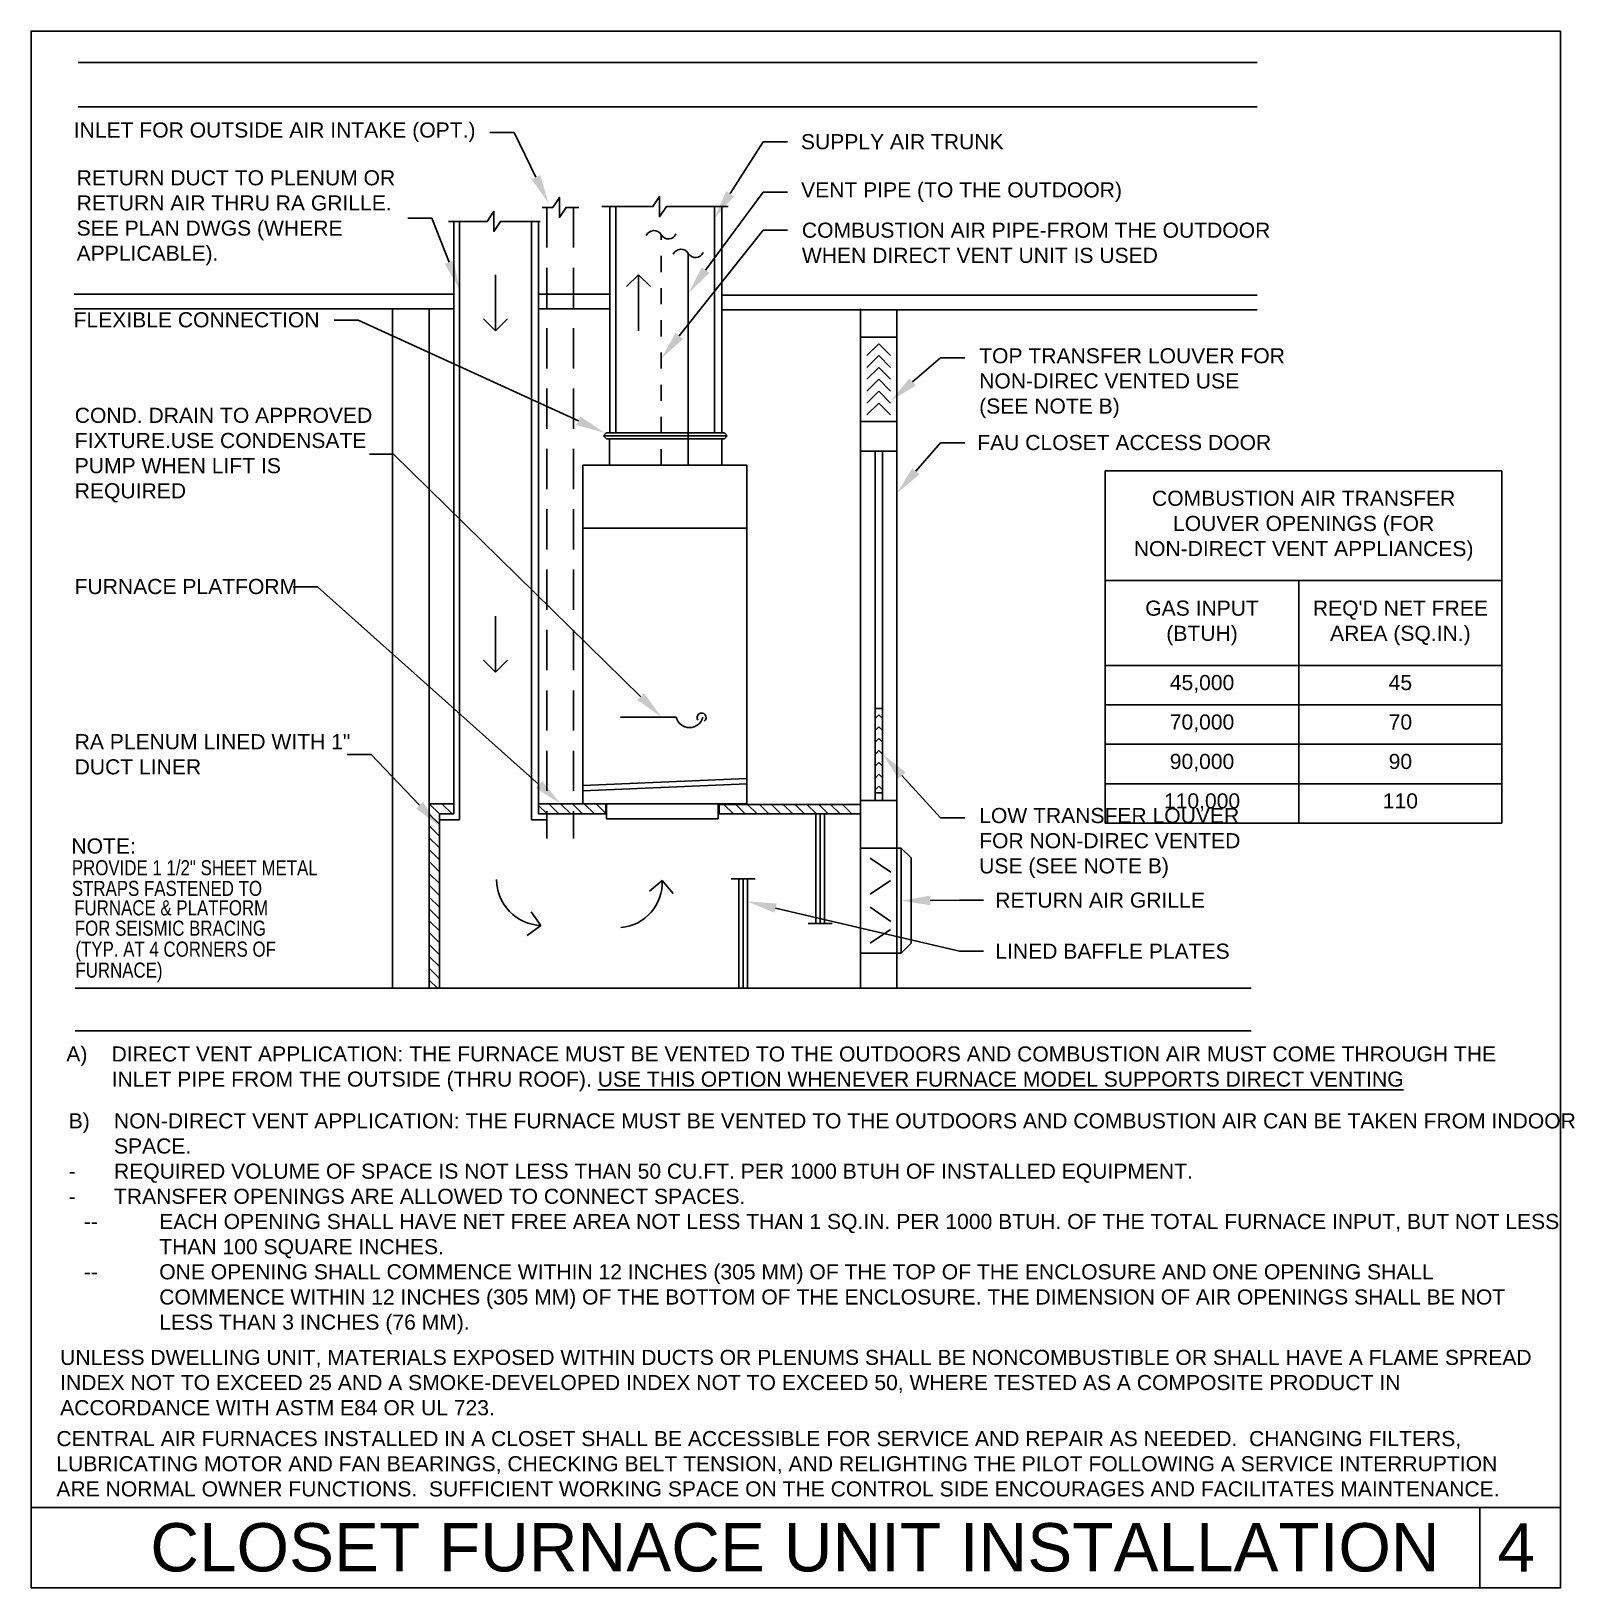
# Model space of a CAD drawing. Header units: inches. Extents: x -22 to 145, y -20 to 61.
# Drawn here: x 76.65 to 86.24, y 38.02 to 47.69 of the extents above; entities that cross this region are included whole.
import ezdxf
from ezdxf import colors
from ezdxf.entities.mleader import LeaderData, LeaderLine
from ezdxf.math import Vec2, Vec3

# ---------------------------------------------------------------- set-up
doc = ezdxf.new("R2010")
doc.units = ezdxf.units.IN
doc.header["$MEASUREMENT"] = 0
doc.linetypes.add('DASH', pattern=[0.25, 0.125, -0.125])
doc.linetypes.add('DASHED2', pattern=[0.375, 0.25, -0.125])
for name, color, linetype in [('GEC_BORDER', 2, 'Continuous'), ('M-DET-MEDIUM', 3, 'Continuous'), ('M-DET-TXT', 2, 'Continuous'), ('M-DET-WIDE', 255, 'Continuous'), ('NORM', 3, 'Continuous')]:
    doc.layers.add(name, color=color, linetype=linetype)
doc.styles.add('ARC-TEXT', font='arial.ttf', dxfattribs={"width": 1.00018, "height": 0.0938})
doc.styles.get("Standard").update_dxf_attribs({"font": 'arial.ttf'})
doc.styles.add('TITLE1', font='arial.ttf')

msp = doc.modelspace()

# ---------------------------------------------------------------- texts
at = {"layer": 'M-DET-TXT', "style": 'ARC-TEXT'}
msp.add_text('NOTE:', height=0.09375, dxfattribs=at).set_placement((76.89731, 42.57978))
at = {"layer": 'M-DET-TXT', "style": 'ARC-TEXT', "width": 0.8}
for s, p in [('PROVIDE 1 1/2" SHEET METAL ', (76.89995, 42.44492)), ('STRAPS FASTENED TO ', (76.89995, 42.31655)), ('FURNACE & PLATFORM ', (76.91483, 42.19574)), ('FOR SEISMIC BRACING', (76.91855, 42.06929)), ('(TYP. AT 4 CORNERS OF', (76.92228, 41.93912)), ('FURNACE)', (76.92228, 41.80896))]:
    msp.add_text(s, height=0.09375, dxfattribs=at).set_placement(p)
at = {"layer": 'M-DET-TXT'}
for s, insert, char_height, width, attachment_point, style in [('\\pi-0.28125,l0.375,t0.375;A)^IDIRECT VENT APPLICATION: THE FURNACE MUST BE VENTED TO THE OUTDOORS AND COMBUSTION AIR MUST COME THROUGH THE INLET PIPE FROM THE OUTSIDE (THRU ROOF). {\\LUSE THIS OPTION WHENEVER FURNACE MODEL SUPPORTS DIRECT VENTING}', (76.77207, 41.38188), 0.09375, 9.1676234, 1, 'ARC-TEXT'), ('\\pi-0.28125,l0.375,t0.375;B)^INON-DIRECT VENT APPLICATION: THE FURNACE MUST BE VENTED TO THE OUTDOORS AND COMBUSTION AIR CAN BE TAKEN FROM INDOOR SPACE. \\P-^IREQUIRED VOLUME OF SPACE IS NOT LESS THAN 50 CU.FT. PER 1000 BTUH OF INSTALLED EQUIPMENT.\\P-^ITRANSFER OPENINGS ARE ALLOWED TO CONNECT SPACES.\\P\\pi-0.46875,l0.65625,t0.65625;--^IEACH OPENING SHALL HAVE NET FREE AREA NOT LESS THAN 1 SQ.IN. PER 1000 BTUH. OF THE TOTAL FURNACE INPUT, BUT NOT LESS THAN 100 SQUARE INCHES.\\P--^IONE OPENING SHALL COMMENCE WITHIN 12 INCHES (305 MM) OF THE TOP OF THE ENCLOSURE AND ONE OPENING SHALL COMMENCE WITHIN 12 INCHES (305 MM) OF THE BOTTOM OF THE ENCLOSURE. THE DIMENSION OF AIR OPENINGS SHALL BE NOT LESS THAN 3 INCHES (76 MM).', (76.78679, 40.96638), 0.09375, 9.3604087, 1, 'ARC-TEXT'), ('UNLESS DWELLING UNIT, MATERIALS EXPOSED WITHIN DUCTS OR PLENUMS SHALL BE NONCOMBUSTIBLE OR SHALL HAVE A FLAME SPREAD INDEX NOT TO EXCEED 25 AND A SMOKE-DEVELOPED INDEX NOT TO EXCEED 50, WHERE TESTED AS A COMPOSITE PRODUCT IN {\\H1.15592x; }ACCORDANCE WITH ASTM E84 OR UL 723.{\\H1.10395x; }', (76.82754, 39.49698), 0.09375, 9.2486367, 1, 'ARC-TEXT'), ('CENTRAL AIR FURNACES INSTALLED IN A CLOSET SHALL BE ACCESSIBLE FOR SERVICE AND REPAIR AS NEEDED.  CHANGING FILTERS, LUBRICATING MOTOR AND FAN BEARINGS, CHECKING BELT TENSION, AND RELIGHTING THE PILOT FOLLOWING A SERVICE INTERRUPTION ARE NORMAL OWNER FUNCTIONS.  SUFFICIENT WORKING SPACE ON THE CONTROL SIDE ENCOURAGES AND FACILITATES MAINTENANCE.', (76.80423, 38.99267), 0.09375, 9.1530114, 1, 'ARC-TEXT'), ('CLOSET FURNACE UNIT INSTALLATION', (85.3972, 38.26848), 0.3, 9.078125, 6, 'TITLE1'), ('4', (85.98994, 38.26848), 0.3, 9.078125, 6, 'TITLE1')]:
    msp.add_mtext(s, dxfattribs=dict(at, insert=insert, char_height=char_height, width=width, attachment_point=attachment_point, style=style))

# ---------------------------------------------------------------- blocks, each defined once
blk = doc.blocks.new('*X1106')
at = {"color": 0}
for p, q in [((747.07, 370.16), (741.41, 375.82)), ((754.14, 370.16), (748.48, 375.82)), ((761.21, 370.16), (755.55, 375.82)), ((768.28, 370.16), (762.63, 375.82)), ((775.36, 370.16), (769.7, 375.82)), ((782.43, 370.16), (776.77, 375.82)), ((789.5, 370.16), (783.84, 375.82)), ((796.57, 370.16), (790.91, 375.82)), ((803.64, 370.16), (797.98, 375.82)), ((810.71, 370.16), (805.05, 375.82)), ((817.78, 370.16), (812.12, 375.82))]:
    blk.add_line(p, q, dxfattribs=at)
blk = doc.blocks.new('*T1118')
at = {"layer": 'M-DET-TXT', "color": 0, "linetype": 'ByBlock', "lineweight": -2, "transparency": 16777216}
for p, q in [((0, 0), (2.4645, 0)), ((0, 0), (0, -2.1887)), ((2.4645, 0), (2.4645, -2.1887)), ((0, -0.6825), (2.4645, -0.6825)), ((1.202, -0.6825), (1.202, -2.1887)), ((0, -1.2087), (2.4645, -1.2087)), ((0, -1.4537), (2.4645, -1.4537)), ((0, -1.6987), (2.4645, -1.6987)), ((0, -1.9437), (2.4645, -1.9437)), ((0, -2.1887), (2.4645, -2.1887))]:
    blk.add_line(p, q, dxfattribs=at)
at = {"layer": 'M-DET-TXT', "color": 0, "transparency": 16777216, "char_height": 0.09375}
for s, insert, width, attachment_point in [('COMBUSTION AIR TRANSFER LOUVER OPENINGS (FOR NON-DIRECT VENT APPLIANCES)', (1.2323, -0.3413), 2.344524, 5), ('GAS INPUT (BTUH)', (0.601, -0.9456), 1.081986, 5), ("REQ'D NET FREE AREA (SQ.IN.)", (1.8333, -0.9456), 1.142538, 5), ('45,000', (0.601, -1.2687), 1.081986, 2), ('45', (1.8333, -1.2687), 1.142538, 2), ('70,000', (0.601, -1.5137), 1.081986, 2), ('70', (1.8333, -1.5137), 1.142538, 2), ('90,000', (0.601, -1.7587), 1.081986, 2), ('90', (1.8333, -1.7587), 1.142538, 2), ('110,000', (0.601, -2.0037), 1.081986, 2), ('110', (1.8333, -2.0037), 1.142538, 2)]:
    blk.add_mtext(s, dxfattribs=dict(at, insert=insert, width=width, attachment_point=attachment_point))

# ---------------------------------------------------------------- linework, layer by layer
at = {"layer": 'GEC_BORDER', "color": 3}
for p, q in [((76.6472, 38.51848), (86.1472, 38.51848)), ((85.6472, 38.01848), (85.6472, 38.51848))]:
    msp.add_line(p, q, dxfattribs=at)
msp.add_lwpolyline([(76.6472, 38.01848), (86.1472, 38.01848), (86.1472, 47.68848), (76.6472, 47.68848)], close=True, dxfattribs=at)
at = {"layer": 'M-DET-MEDIUM', "color": 3, "linetype": 'DASHED2'}
for p, q in [((79.85049, 46.59352), (79.85049, 42.67326)), ((80.01716, 46.59352), (80.01716, 42.67326))]:
    msp.add_line(p, q, dxfattribs=at)
at = {"layer": 'M-DET-MEDIUM', "color": 3}
for p, q in [((79.27326, 46.50687), (79.27326, 42.82584)), ((79.30928, 42.82584), (79.30928, 46.50687)), ((79.7552, 46.50687), (79.7552, 42.82584)), ((79.80007, 46.50687), (79.80007, 42.82584)), ((79.53207, 45.82727), (79.53207, 46.17553)), ((80.42027, 46.17553), (80.34638, 46.10164)), ((80.42027, 46.17553), (80.42027, 45.82727)), ((80.42027, 46.17553), (80.49415, 46.10164)), ((78.89288, 42.889), (78.89288, 45.963)), ((79.1208, 42.889), (79.1208, 45.963)), ((81.80021, 45.963), (81.80021, 45.26339)), ((82.02602, 45.26339), (82.02602, 45.95678)), ((79.53207, 45.82727), (79.45818, 45.90116)), ((79.53207, 45.82727), (79.60595, 45.90116)), ((82.02602, 45.78651), (81.80021, 45.78651)), ((81.83957, 45.67344), (81.91311, 45.74698)), ((81.91311, 45.74698), (81.98665, 45.67344)), ((81.83957, 45.5999), (81.91311, 45.67344)), ((81.91311, 45.67344), (81.98665, 45.5999)), ((81.83957, 45.52636), (81.91311, 45.5999)), ((81.91311, 45.5999), (81.98665, 45.52636)), ((81.83957, 45.45282), (81.91311, 45.52636)), ((81.83957, 45.37787), (81.91311, 45.45141)), ((81.91311, 45.52636), (81.98665, 45.45282)), ((81.91311, 45.45141), (81.98665, 45.37787)), ((81.83957, 45.30433), (81.91311, 45.37787)), ((81.91311, 45.37787), (81.98665, 45.30433)), ((81.80021, 45.26339), (81.80021, 41.74268)), ((82.02602, 45.26339), (81.80021, 45.26339)), ((82.02602, 41.74268), (82.02602, 45.26339)), ((81.80021, 45.07951), (82.02602, 45.07951)), ((81.88976, 45.07951), (81.88976, 42.91035)), ((81.93595, 45.07951), (81.93595, 42.91035)), ((79.53207, 43.70639), (79.53207, 44.05464)), ((79.53207, 43.70639), (79.45818, 43.78027)), ((79.53207, 43.70639), (79.60595, 43.78027)), ((81.93595, 43.48081), (81.88976, 43.48081)), ((81.88976, 43.41792), (81.91311, 43.44127)), ((81.91311, 43.44127), (81.93595, 43.41843)), ((81.88976, 43.34438), (81.91311, 43.36774)), ((81.91311, 43.36774), (81.93595, 43.34489)), ((81.88976, 43.27084), (81.91311, 43.2942)), ((81.91311, 43.2942), (81.93595, 43.27136)), ((81.88976, 43.1973), (81.91311, 43.22066)), ((81.88976, 43.12236), (81.91311, 43.14571)), ((81.91311, 43.22066), (81.93595, 43.19782)), ((81.91311, 43.14571), (81.93595, 43.12287)), ((81.88976, 43.04882), (81.91311, 43.07217)), ((81.91311, 43.07217), (81.93595, 43.04933)), ((81.88976, 42.97528), (81.91311, 42.99863)), ((81.93595, 42.95769), (81.88976, 42.95769)), ((81.91311, 42.99863), (81.93595, 42.97579)), ((79.1208, 41.74268), (79.1208, 42.889)), ((79.1208, 42.889), (79.27326, 42.889)), ((79.18397, 42.82584), (79.12081, 42.889)), ((79.26276, 42.82584), (79.1996, 42.889)), ((79.80007, 42.889), (80.2179, 42.889)), ((79.85202, 42.82584), (79.80007, 42.87779)), ((79.92567, 42.82584), (79.86251, 42.889)), ((79.99933, 42.82584), (79.93617, 42.889)), ((80.07299, 42.82584), (80.00983, 42.889)), ((80.14664, 42.82584), (80.08348, 42.889)), ((80.2203, 42.82584), (80.15714, 42.889)), ((80.2179, 42.88566), (80.21456, 42.889)), ((80.2179, 42.889), (80.2179, 42.82584)), ((80.22218, 42.88648), (80.22218, 42.7951)), ((80.91448, 42.7951), (80.91448, 42.88648)), ((80.92115, 42.88479), (81.80021, 42.88479)), ((80.92115, 42.82584), (80.92115, 42.88479)), ((81.80021, 42.91035), (82.02602, 42.91035)), ((79.18397, 42.76184), (79.1208, 42.825)), ((79.18397, 42.68818), (79.1208, 42.75135)), ((79.18397, 42.82584), (79.18397, 41.74268)), ((79.27326, 42.82584), (79.18397, 42.82584)), ((79.30928, 42.78982), (79.18397, 42.78982)), ((79.30928, 42.82584), (79.30928, 42.78982)), ((79.7552, 42.82584), (79.7552, 42.78982)), ((79.7552, 42.78982), (79.85049, 42.78982)), ((80.2179, 42.82584), (79.80007, 42.82584)), ((79.85049, 42.78982), (79.85049, 42.82584)), ((81.80021, 42.82584), (80.92115, 42.82584)), ((81.52179, 42.82554), (81.52179, 42.14515)), ((81.54833, 42.82584), (81.54833, 42.14515)), ((81.57486, 42.82554), (81.57486, 42.14515)), ((79.18397, 42.61452), (79.1208, 42.67769)), ((79.18397, 42.54087), (79.1208, 42.60403)), ((79.18397, 42.46721), (79.1208, 42.53037)), ((79.18397, 42.39355), (79.1208, 42.45672)), ((79.18397, 42.31989), (79.1208, 42.38306)), ((80.56833, 42.41232), (80.48829, 42.34516)), ((80.56833, 42.41232), (80.63549, 42.33227)), ((81.07071, 42.42337), (80.99642, 42.42337)), ((81.04418, 41.74299), (81.04418, 42.42337)), ((81.07071, 42.42337), (81.14501, 42.42337)), ((81.07071, 41.74268), (81.07071, 42.42337)), ((81.09725, 41.74299), (81.09725, 42.42337)), ((79.18397, 42.24624), (79.1208, 42.3094)), ((79.18397, 42.17258), (79.1208, 42.23575)), ((79.18397, 42.09892), (79.1208, 42.16209)), ((79.81452, 42.13249), (79.75362, 42.2174)), ((79.18397, 42.02527), (79.1208, 42.08843)), ((79.81452, 42.13249), (79.72962, 42.07159)), ((81.54833, 42.14515), (81.47403, 42.14515)), ((81.54833, 42.14515), (81.62262, 42.14515)), ((79.18397, 41.95161), (79.1208, 42.01478)), ((79.18397, 41.87795), (79.1208, 41.94112)), ((79.18397, 41.8043), (79.1208, 41.86746)), ((79.17193, 41.74268), (79.1208, 41.7938)), ((79.18397, 41.74268), (79.1208, 41.74268))]:
    msp.add_line(p, q, dxfattribs=at)
at = {"layer": 'M-DET-MEDIUM'}
msp.add_line((78.895, 45.963), (79.1208, 45.963), dxfattribs=at)
at = {"layer": 'M-DET-MEDIUM', "color": 3}
for points in [[(79.82144, 46.59352), (79.88719, 46.59352), (79.92886, 46.65602), (79.92886, 46.53102), (79.97053, 46.59352), (80.04987, 46.59352)], [(80.19247, 46.59821), (80.51013, 46.59821), (80.55179, 46.66071), (80.55179, 46.53571), (80.59346, 46.59821), (80.97675, 46.59821)], [(79.23943, 46.50687), (79.48043, 46.50687), (79.5221, 46.56937), (79.5221, 46.44437), (79.56376, 46.50687), (79.81042, 46.50687)]]:
    msp.add_lwpolyline(points, dxfattribs=at)
for centre, radius, start, end in [((79.82787, 42.4218), 0.28962, 180.741814, 267.357835), ((80.28595, 42.40156), 0.28259, 275.194892, 2.182092)]:
    msp.add_arc(centre, radius, start, end, dxfattribs=at)
at = {"layer": 'M-DET-WIDE'}
for p, q in [((76.93952, 47.49267), (84.26369, 47.49267)), ((76.93952, 47.21872), (84.26369, 47.21872)), ((80.24319, 46.59821), (80.24319, 45.19334)), ((80.27922, 45.19334), (80.27922, 46.59821)), ((80.89298, 46.59821), (80.89298, 45.19334)), ((80.93785, 46.59821), (80.93785, 45.26339)), ((76.91462, 46.05495), (79.27326, 46.05495)), ((79.80007, 46.05495), (80.24319, 46.05495)), ((80.93785, 46.04873), (84.26369, 46.04873)), ((76.91462, 45.963), (79.27326, 45.963)), ((79.80007, 45.963), (80.24319, 45.963)), ((80.93785, 45.95678), (84.26369, 45.95678)), ((80.93879, 45.19334), (80.93879, 45.26339)), ((80.202, 45.17421), (80.219, 45.19334)), ((80.202, 45.17421), (80.97118, 45.17421)), ((80.22113, 45.15508), (80.202, 45.17421)), ((80.219, 45.19334), (80.95419, 45.19334)), ((80.97118, 45.17421), (80.95419, 45.19334)), ((80.97118, 45.17421), (80.95419, 45.15508)), ((80.95419, 45.15508), (80.22113, 45.15508)), ((80.24027, 45.15508), (80.24027, 44.9921)), ((80.93879, 44.9921), (80.93879, 45.15508)), ((80.07556, 44.9921), (80.07556, 42.88965)), ((80.24027, 44.9921), (80.07556, 44.9921)), ((80.24027, 44.9921), (81.09234, 44.9921)), ((81.09287, 44.98241), (81.09287, 44.99205)), ((81.09287, 42.88965), (81.09287, 44.98241)), ((80.07887, 44.60091), (81.09287, 44.60091)), ((80.30926, 43.42763), (80.6537, 43.42763)), ((80.07556, 43.00255), (81.09287, 43.04664)), ((80.07556, 42.96948), (81.09287, 43.01357)), ((80.07556, 42.88965), (81.09287, 42.88965)), ((80.22218, 42.7951), (80.91448, 42.7951)), ((81.80021, 42.6135), (82.05257, 42.6135)), ((81.85941, 42.55152), (81.98818, 42.46331)), ((82.05257, 42.6135), (82.11457, 42.5539)), ((82.05257, 42.6135), (82.05257, 41.9603)), ((82.11457, 42.5539), (82.11457, 42.02228)), ((81.9858, 42.41325), (81.85941, 42.32743)), ((81.85941, 42.24637), (81.98818, 42.15816)), ((81.9858, 42.1081), (81.85941, 42.02228)), ((82.11457, 42.02228), (82.05257, 41.9603)), ((82.05257, 41.9603), (81.80021, 41.9603)), ((76.92029, 41.74268), (84.22722, 41.74268)), ((76.92029, 41.47875), (84.22722, 41.47875))]:
    msp.add_line(p, q, dxfattribs=at)
for centre, radius, start, end in [((80.7372, 43.4485), 0.08607, 194.034143, 345.965857), ((80.81224, 43.42486), 0.02791, 307.030555, 215.023505)]:
    msp.add_arc(centre, radius, start, end, dxfattribs=at)
at = {"layer": 'NORM', "linetype": 'DASH', "ltscale": 0.5}
msp.add_line((80.56163, 44.9921), (80.56163, 46.42366), dxfattribs=at)
at = {"layer": 'NORM'}
for p, q in [((80.72992, 44.9921), (80.72992, 46.30758)), ((80.93785, 45.69938), (80.93785, 45.79627)), ((78.89288, 41.73948), (78.89288, 42.889))]:
    msp.add_line(p, q, dxfattribs=at)
for centre, radius, start, end in [((80.51611, 46.39708), 0.05272, 30.280223, 156.201539), ((80.60615, 46.44884), 0.05108, 209.353977, 337.277915), ((80.6844, 46.281), 0.05272, 30.280223, 156.201539), ((80.77444, 46.33276), 0.05108, 209.353977, 337.277915)]:
    msp.add_arc(centre, radius, start, end, dxfattribs=at)

# ---------------------------------------------------------------- block references
msp.add_blockref('*T1118', (83.32016, 44.95761))
at = {"layer": 'M-DET-MEDIUM', "color": 3, "xscale": 0.01041666666787933, "yscale": 0.01041666666787933, "zscale": 0.01041666666787933}
msp.add_blockref('*X1106', (73.2281, 38.97004), dxfattribs=at)

msp.set_redraw_order([(e.dxf.handle, doc.entitydb.next_handle()) for e in msp.query("TEXT MTEXT ATTDEF DIMENSION ARC_DIMENSION")])  # texts and dimensions are drawn at this point

# ---------------------------------------------------------------- leaders
at = {"layer": 'M-DET-TXT'}
ml = msp.add_multileader_mtext('Standard', dxfattribs=at)
ml.set_content('INLET FOR OUTSIDE AIR INTAKE (OPT.)', color=256)
ml.set_leader_properties()
ml.build(insert=Vec2(0, 0))
ml.multileader.update_dxf_attribs({"text_right_attachment_type": 2, "dogleg_length": 0.36, "arrow_head_size": 0.18})
ctx = ml.context
ctx.base_point, ctx.char_height, ctx.arrow_head_size, ctx.landing_gap_size, ctx.plane_origin = Vec3(76.83866, 47.06068), 0.09375, 0.18, 0.09, Vec3(79.86157, 46.6194)
ctx.right_attachment, ctx.text_align_type = 2, 2
notes = []
notes.append((ctx, [(0, (1, 1, 0), (79.64748, 47.05985), (-1, 0), 0.14988, [(0, [(79.86157, 46.6194)], 0, [])])]))
ctx.mtext.insert, ctx.mtext.alignment, ctx.mtext.flow_direction = Vec3(79.4076, 47.12134), 3, 5
ml = msp.add_multileader_mtext('Standard', dxfattribs=at)
ml.set_content('SUPPLY AIR TRUNK', color=256)
ml.set_leader_properties()
ml.build(insert=Vec2(0, 0))
ml.multileader.update_dxf_attribs({"text_right_attachment_type": 2, "dogleg_length": 0.14988, "arrow_head_size": 0.18})
ctx = ml.context
ctx.base_point, ctx.char_height, ctx.arrow_head_size, ctx.landing_gap_size, ctx.plane_origin = Vec3(81.34539, 47.00101), 0.09375, 0.18, 0.09, Vec3(80.93785, 46.37198)
ctx.right_attachment, ctx.text_align_type = 2, 2
notes.append((ctx, [(0, (1, 1, 0), (81.19551, 47.00101), (1, 0), 0.14988, [(0, [(80.89298, 46.52732)], 0, [])])]))
ctx.mtext.insert, ctx.mtext.alignment, ctx.mtext.flow_direction = Vec3(82.68829, 47.04868), 3, 5
ml = msp.add_multileader_mtext('Standard', dxfattribs=at)
ml.set_content('RETURN DUCT TO PLENUM OR RETURN AIR THRU RA GRILLE. SEE PLAN DWGS (WHERE APPLICABLE).', color=256)
ml.set_leader_properties()
ml.build(insert=Vec2(0, 0))
ml.multileader.update_dxf_attribs({"text_right_attachment_type": 2, "dogleg_length": 0.36, "arrow_head_size": 0.18})
ctx = ml.context
ctx.base_point, ctx.char_height, ctx.arrow_head_size, ctx.landing_gap_size, ctx.plane_origin = Vec3(76.83986, 46.76378), 0.09375, 0.18, 0.09, Vec3(80.28805, 46.08573)
ctx.right_attachment = 2
notes.append((ctx, [(0, (1, 1, 0), (79.13689, 46.52618), (-1, 0), 0.14988, [(0, [(79.30928, 46.08573)], 0, [])])]))
ctx.mtext.insert, ctx.mtext.width, ctx.mtext.flow_direction = Vec3(76.92986, 46.82444), 2.036953, 5
ml = msp.add_multileader_mtext('Standard', dxfattribs=at)
ml.set_content('VENT PIPE (TO THE OUTDOOR)', color=256)
ml.set_leader_properties()
ml.build(insert=Vec2(0, 0))
ml.multileader.update_dxf_attribs({"text_right_attachment_type": 2, "dogleg_length": 0.14988, "arrow_head_size": 0.18})
ctx = ml.context
ctx.base_point, ctx.char_height, ctx.arrow_head_size, ctx.landing_gap_size, ctx.plane_origin = Vec3(81.34539, 46.68862), 0.09375, 0.18, 0.09, Vec3(80.93785, 46.05959)
ctx.right_attachment, ctx.text_align_type = 2, 2
notes.append((ctx, [(0, (1, 1, 0), (81.19551, 46.68862), (1, 0), 0.14988, [(0, [(80.72992, 46.05959)], 0, [])])]))
ctx.mtext.insert, ctx.mtext.alignment, ctx.mtext.flow_direction = Vec3(83.42377, 46.74928), 3, 5
ml = msp.add_multileader_mtext('Standard', dxfattribs=at)
ml.set_content('COMBUSTION AIR PIPE-FROM THE OUTDOOR\\PWHEN DIRECT VENT UNIT IS USED ', color=256)
ml.set_leader_properties()
ml.build(insert=Vec2(0, 0))
ml.multileader.update_dxf_attribs({"text_right_attachment_type": 2, "dogleg_length": 0.14988, "arrow_head_size": 0.18})
ctx = ml.context
ctx.base_point, ctx.char_height, ctx.arrow_head_size, ctx.landing_gap_size, ctx.plane_origin = Vec3(81.34539, 46.4513), 0.09375, 0.18, 0.09, Vec3(80.93785, 45.82227)
ctx.right_attachment = 2
notes.append((ctx, [(0, (1, 1, 0), (81.19551, 46.4513), (1, 0), 0.14988, [(0, [(80.56163, 45.65399)], 0, [])])]))
ctx.mtext.insert, ctx.mtext.flow_direction = Vec3(81.43539, 46.49898), 5
ml = msp.add_multileader_mtext('Standard', dxfattribs=at)
ml.set_content('FLEXIBLE CONNECTION', color=256)
ml.set_leader_properties()
ml.build(insert=Vec2(0, 0))
ml.multileader.update_dxf_attribs({"text_right_attachment_type": 2, "dogleg_length": 0.36, "arrow_head_size": 0.18})
ctx = ml.context
ctx.base_point, ctx.char_height, ctx.arrow_head_size, ctx.landing_gap_size, ctx.plane_origin = Vec3(76.84222, 45.89475), 0.09375, 0.18, 0.09, Vec3(78.89297, 45.45347)
ctx.right_attachment, ctx.text_align_type = 2, 2
notes.append((ctx, [(0, (1, 1, 0), (78.67887, 45.89392), (-1, 0), 0.14988, [(0, [(80.2105, 45.19334)], 0, [])])]))
ctx.mtext.insert, ctx.mtext.alignment, ctx.mtext.flow_direction = Vec3(78.43899, 45.94242), 3, 5
ml = msp.add_multileader_mtext('Standard', dxfattribs=at)
ml.set_content('TOP TRANSFER LOUVER FOR NON-DIREC VENTED USE (SEE NOTE B) ', color=256)
ml.set_leader_properties()
ml.build(insert=Vec2(0, 0))
ml.multileader.update_dxf_attribs({"text_right_attachment_type": 2, "dogleg_length": 0.14988, "arrow_head_size": 0.18})
ctx = ml.context
ctx.base_point, ctx.char_height, ctx.arrow_head_size, ctx.landing_gap_size, ctx.plane_origin = Vec3(82.44686, 45.6583), 0.09375, 0.18, 0.09, Vec3(82.03932, 45.02927)
ctx.right_attachment = 2
notes.append((ctx, [(0, (1, 1, 0), (82.29698, 45.6583), (1, 0), 0.14988, [(0, [(81.98665, 45.39175)], 0, [])])]))
ctx.mtext.insert, ctx.mtext.width, ctx.mtext.flow_direction = Vec3(82.53686, 45.71896), 1.9149443, 5
ml = msp.add_multileader_mtext('Standard', dxfattribs=at)
ml.set_content('\\pxl1;COND. DRAIN TO APPROVED FIXTURE.USE CONDENSATE PUMP WHEN LIFT IS REQUIRED', color=256)
ml.set_leader_properties()
ml.build(insert=Vec2(0, 0))
ml.multileader.update_dxf_attribs({"text_right_attachment_type": 2, "dogleg_length": 0.36, "arrow_head_size": 0.18})
ctx = ml.context
ctx.base_point, ctx.char_height, ctx.arrow_head_size, ctx.landing_gap_size, ctx.plane_origin = Vec3(76.73454, 45.29837), 0.09375, 0.18, 0.09, Vec3(78.89297, 44.7632)
ctx.right_attachment = 2
notes.append((ctx, [(0, (1, 1, 0), (78.89926, 45.0607), (-1, 0), 0.14988, [(0, [(80.56311, 43.42763)], 0, [])])]))
ctx.mtext.insert, ctx.mtext.width, ctx.mtext.flow_direction = Vec3(76.82454, 45.34889), 2.06791, 5
ml = msp.add_multileader_mtext('Standard', dxfattribs=at)
ml.set_content('FAU CLOSET ACCESS DOOR ', color=256)
ml.set_leader_properties()
ml.build(insert=Vec2(0, 0))
ml.multileader.update_dxf_attribs({"text_right_attachment_type": 2, "dogleg_length": 0.14988, "arrow_head_size": 0.18})
ctx = ml.context
ctx.base_point, ctx.char_height, ctx.arrow_head_size, ctx.landing_gap_size, ctx.plane_origin = Vec3(82.44686, 45.13212), 0.09375, 0.18, 0.09, Vec3(82.03932, 44.50309)
ctx.right_attachment, ctx.text_align_type = 2, 2
notes.append((ctx, [(0, (1, 1, 0), (82.29698, 45.13212), (1, 0), 0.14988, [(0, [(82.02602, 44.81859)], 0, [])])]))
ctx.mtext.insert, ctx.mtext.width, ctx.mtext.alignment, ctx.mtext.flow_direction = Vec3(84.35104, 45.1798), 1.8740252, 3, 5
ml = msp.add_multileader_mtext('Standard', dxfattribs=at)
ml.set_content('\\pxl1;FURNACE PLATFORM', color=256)
ml.set_leader_properties()
ml.build(insert=Vec2(0, 0))
ml.multileader.update_dxf_attribs({"text_right_attachment_type": 2, "dogleg_length": 0.36, "arrow_head_size": 0.18})
ctx = ml.context
ctx.base_point, ctx.char_height, ctx.arrow_head_size, ctx.landing_gap_size, ctx.plane_origin = Vec3(76.73364, 44.23794), 0.09375, 0.18, 0.09, Vec3(78.41909, 43.93961)
ctx.right_attachment = 2
notes.append((ctx, [(0, (1, 1, 0), (78.42539, 44.23711), (-1, 0), 0.14988, [(0, [(79.93617, 42.889)], 0, [])])]))
ctx.mtext.insert, ctx.mtext.width, ctx.mtext.flow_direction = Vec3(76.82364, 44.28562), 2.06791, 5
ml = msp.add_multileader_mtext('Standard', dxfattribs=at)
ml.set_content('\\pxl1;RA PLENUM LINED WITH 1" DUCT LINER', color=256)
ml.set_leader_properties()
ml.build(insert=Vec2(0, 0))
ml.multileader.update_dxf_attribs({"text_right_attachment_type": 2, "dogleg_length": 0.36, "arrow_head_size": 0.18})
ctx = ml.context
ctx.base_point, ctx.char_height, ctx.arrow_head_size, ctx.landing_gap_size, ctx.plane_origin = Vec3(76.73379, 43.27399), 0.09375, 0.18, 0.09, Vec3(78.75389, 42.89737)
ctx.right_attachment = 2
notes.append((ctx, [(0, (1, 1, 0), (78.76018, 43.19488), (-1, 0), 0.14988, [(0, [(79.18397, 42.74888)], 0, [])])]))
ctx.mtext.insert, ctx.mtext.width, ctx.mtext.flow_direction = Vec3(76.82379, 43.32167), 2.06791, 5
ml = msp.add_multileader_mtext('Standard', dxfattribs=at)
ml.set_content('LOW TRANSFER LOUVER FOR NON-DIREC VENTED USE (SEE NOTE B) ', color=256)
ml.set_leader_properties()
ml.build(insert=Vec2(0, 0))
ml.multileader.update_dxf_attribs({"text_right_attachment_type": 2, "dogleg_length": 0.14988, "arrow_head_size": 0.18})
ctx = ml.context
ctx.base_point, ctx.char_height, ctx.arrow_head_size, ctx.landing_gap_size, ctx.plane_origin = Vec3(82.44686, 42.80224), 0.09375, 0.18, 0.09, Vec3(82.03932, 42.17321)
ctx.right_attachment = 2
notes.append((ctx, [(0, (1, 1, 0), (82.29698, 42.80224), (1, 0), 0.14988, [(0, [(81.93595, 43.19782)], 0, [])])]))
ctx.mtext.insert, ctx.mtext.width, ctx.mtext.flow_direction = Vec3(82.53686, 42.86289), 1.8740252, 5
ml = msp.add_multileader_mtext('Standard', dxfattribs=at)
ml.set_content('LINED BAFFLE PLATES', color=256)
ml.set_leader_properties()
ml.build(insert=Vec2(0, 0))
ml.multileader.update_dxf_attribs({"text_right_attachment_type": 2, "dogleg_length": 0.14988, "arrow_head_size": 0.18})
ctx = ml.context
ctx.base_point, ctx.char_height, ctx.arrow_head_size, ctx.landing_gap_size, ctx.plane_origin = Vec3(82.56361, 41.97258), 0.09375, 0.18, 0.09, Vec3(82.15607, 41.34355)
ctx.right_attachment, ctx.text_align_type = 2, 2
notes.append((ctx, [(0, (1, 1, 0), (82.41373, 41.97258), (1, 0), 0.14988, [(0, [(81.09725, 42.28221)], 0, [])])]))
ctx.mtext.insert, ctx.mtext.width, ctx.mtext.alignment, ctx.mtext.flow_direction = Vec3(84.09285, 42.02025), 1.8740252, 3, 5
ml = msp.add_multileader_mtext('Standard', dxfattribs=at)
ml.set_content('RETURN AIR GRILLE', color=256)
ml.set_leader_properties()
ml.build(insert=Vec2(0, 0))
ml.multileader.update_dxf_attribs({"text_right_attachment_type": 2, "dogleg_length": 0.14988, "arrow_head_size": 0.18})
ctx = ml.context
ctx.base_point, ctx.char_height, ctx.arrow_head_size, ctx.landing_gap_size, ctx.plane_origin = Vec3(82.56361, 42.28995), 0.09375, 0.18, 0.09, Vec3(82.15607, 41.66093)
ctx.right_attachment, ctx.text_align_type = 2, 2
notes.append((ctx, [(0, (1, 1, 0), (82.41373, 42.28995), (1, 0), 0.14988, [(0, [(82.05257, 42.2869)], 0, [])])]))
ctx.mtext.insert, ctx.mtext.width, ctx.mtext.alignment, ctx.mtext.flow_direction = Vec3(83.93893, 42.33763), 1.8740252, 3, 5
for ctx, leaders in notes:
    for number, flags, end, landing, length, lines in leaders:
        leader = LeaderData()
        leader.index, (leader.has_last_leader_line, leader.has_dogleg_vector, leader.attachment_direction) = number, flags
        leader.last_leader_point, leader.dogleg_vector, leader.dogleg_length = Vec3(end), Vec3(landing), length
        for number, points, colour, breaks in lines:
            line = LeaderLine()
            line.index, line.vertices, line.color, line.breaks = number, Vec3.list(points), colors.encode_raw_color(colour), breaks
            leader.lines.append(line)
        ctx.leaders.append(leader)

doc.saveas('drawing.dxf')
